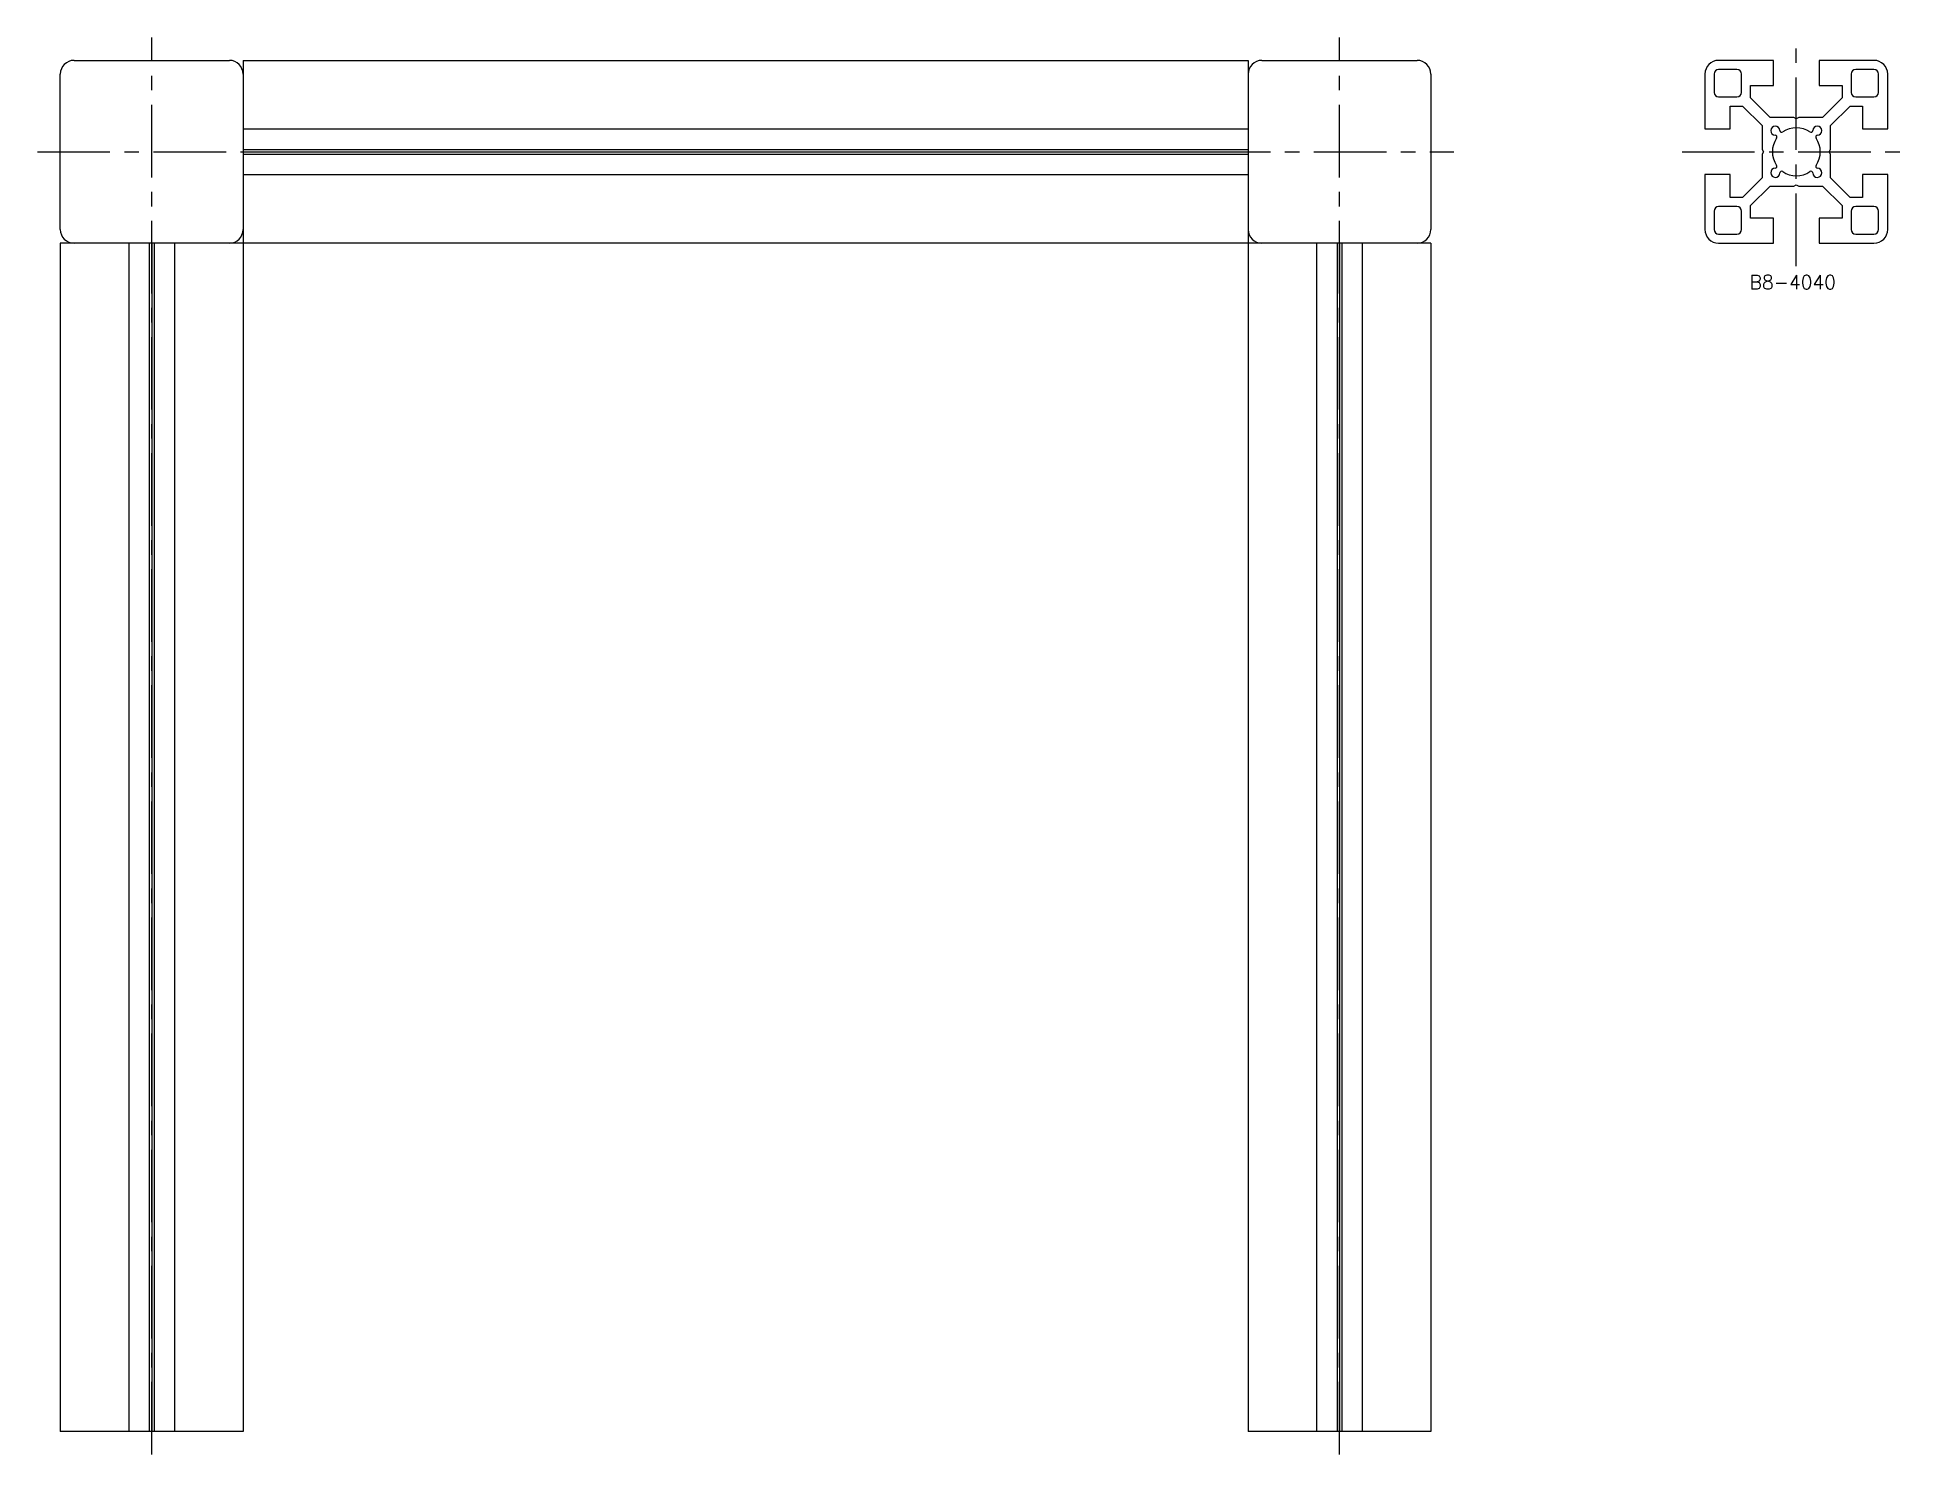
# Model space of a CAD drawing. Extents: x -5 to 1071, y -8 to 675.
# Drawn here: x 661 to 1071, y 5 to 315 of the extents above; entities that cross this region are included whole.
import ezdxf

# ---------------------------------------------------------------- set-up
doc = ezdxf.new("R2010")
doc.units = 0
doc.header["$LTSCALE"] = 0.5
doc.linetypes.add('CENTER', pattern=[50.8, 31.75, -6.35, 6.35, -6.35])
for name, color, linetype in [('MSM_CENTER', 1, 'CENTER'), ('MSM_CONTINUOUS', 7, 'CONTINUOUS'), ('MSM_PART_NUMBER', 7, 'CONTINUOUS')]:
    doc.layers.add(name, color=color, linetype=linetype)
doc.styles.get("Standard").update_dxf_attribs({"font": 'txt.shx', "height": 3, "bigfont": 'bigfont.shx'})

# ---------------------------------------------------------------- blocks, each defined once
blk = doc.blocks.new('*U10')
at = {"layer": 'MSM_PART_NUMBER'}
blk.add_text('B8-4040', height=3, dxfattribs=at).set_placement((1035.78, 259.97))

msp = doc.modelspace()

# ---------------------------------------------------------------- linework, layer by layer
at = {"layer": 'MSM_CENTER'}
for p, q in [((686, 5), (686, 315)), ((946, 5), (946, 315)), ((1046, 265), (1046, 315)), ((661, 290), (971, 290)), ((1021, 290), (1071, 290))]:
    msp.add_line(p, q, dxfattribs=at)
at = {"layer": 'MSM_CONTINUOUS'}
for p, q in [((669, 310), (703, 310)), ((706, 310), (706, 10)), ((706, 310), (926, 310)), ((926, 310), (926, 10)), ((929, 310), (963, 310)), ((1041, 310), (1029, 310)), ((1033, 308), (1029, 308)), ((1041, 304.5), (1041, 310)), ((1063, 310), (1051, 310)), ((1051, 310), (1051, 304.5)), ((1063, 308), (1059, 308)), ((666, 273), (666, 307)), ((966, 307), (966, 273)), ((1026, 307), (1026, 295)), ((1028, 307), (1028, 303)), ((1034, 303), (1034, 307)), ((1036, 304.5), (1041, 304.5)), ((1036, 301.77), (1036, 304.5)), ((1051, 304.5), (1056, 304.5)), ((1056, 304.5), (1056, 301.77)), ((1058, 307), (1058, 303)), ((1064, 303), (1064, 307)), ((1066, 295), (1066, 307)), ((1029, 302), (1033, 302)), ((1031.5, 295), (1031.5, 300)), ((1031.5, 300), (1034.23, 300)), ((1034.23, 300), (1038.5, 295.73)), ((1040.27, 297.5), (1036, 301.77)), ((1056, 301.77), (1051.73, 297.5)), ((1053.5, 295.73), (1057.77, 300)), ((1057.77, 300), (1060.5, 300)), ((1059, 302), (1063, 302)), ((1060.5, 300), (1060.5, 295)), ((1038.5, 295.73), (1038.5, 290.52)), ((1045.48, 297.5), (1040.27, 297.5)), ((1046, 297.2), (1045.48, 297.5)), ((1046.52, 297.5), (1046, 297.2)), ((1051.73, 297.5), (1046.52, 297.5)), ((1053.5, 290.52), (1053.5, 295.73)), ((706, 295), (926, 295)), ((1026, 295), (1031.5, 295)), ((1060.5, 295), (1066, 295)), ((706, 290.52), (926, 290.52)), ((706, 290), (926, 290)), ((706, 289.48), (926, 289.48)), ((1038.5, 290.52), (1038.8, 290)), ((1038.8, 290), (1038.5, 289.48)), ((1038.5, 289.48), (1038.5, 284.27)), ((1053.2, 290), (1053.5, 290.52)), ((1053.5, 289.48), (1053.2, 290)), ((1053.5, 284.27), (1053.5, 289.48)), ((706, 285), (926, 285)), ((1031.5, 285), (1026, 285)), ((1026, 285), (1026, 273)), ((1031.5, 280), (1031.5, 285)), ((1038.5, 284.27), (1034.23, 280)), ((1057.77, 280), (1053.5, 284.27)), ((1066, 285), (1060.5, 285)), ((1060.5, 285), (1060.5, 280)), ((1066, 273), (1066, 285)), ((1034.23, 280), (1031.5, 280)), ((1036, 278.23), (1040.27, 282.5)), ((1040.27, 282.5), (1045.48, 282.5)), ((1045.48, 282.5), (1046, 282.8)), ((1046, 282.8), (1046.52, 282.5)), ((1046.52, 282.5), (1051.73, 282.5)), ((1051.73, 282.5), (1056, 278.23)), ((1060.5, 280), (1057.77, 280)), ((1028, 277), (1028, 273)), ((1033, 278), (1029, 278)), ((1034, 273), (1034, 277)), ((1036, 275.5), (1036, 278.23)), ((1041, 275.5), (1036, 275.5)), ((1041, 270), (1041, 275.5)), ((1051, 275.5), (1051, 270)), ((1056, 275.5), (1051, 275.5)), ((1056, 278.23), (1056, 275.5)), ((1058, 277), (1058, 273)), ((1063, 278), (1059, 278)), ((1064, 273), (1064, 277)), ((1029, 272), (1033, 272)), ((1059, 272), (1063, 272)), ((966, 270), (666, 270)), ((666, 270), (666, 10)), ((681, 270), (681, 10)), ((685.48, 270), (685.48, 10)), ((686, 270), (686, 10)), ((686.52, 270), (686.52, 10)), ((691, 270), (691, 10)), ((941, 270), (941, 10)), ((945.48, 270), (945.48, 10)), ((946, 270), (946, 10)), ((946.52, 270), (946.52, 10)), ((951, 270), (951, 10)), ((966, 270), (966, 10)), ((1029, 270), (1041, 270)), ((1051, 270), (1063, 270)), ((706, 10), (666, 10)), ((966, 10), (926, 10))]:
    msp.add_line(p, q, dxfattribs=at)
for centre, radius, start, end in [((669, 307), 3, 90, 180), ((703, 307), 3, 0, 90), ((929, 307), 3, 90, 180), ((963, 307), 3, 0, 90), ((1029, 307), 3, 90, 180), ((1029, 307), 1, 90, 180), ((1033, 307), 1, 0, 90), ((1059, 307), 1, 90, 180), ((1063, 307), 3, 0, 90), ((1063, 307), 1, 0, 90), ((1029, 303), 1, 180, 270), ((1033, 303), 1, 270, 0), ((1059, 303), 1, 180, 270), ((1063, 303), 1, 270, 0), ((1041.4, 294.6), 1, 2.5352, 267.4648), ((1046, 290), 5.25, 55.5324, 124.4676), ((1050.6, 294.6), 1, 272.5352, 177.4648), ((1046, 290), 5.25, 145.5324, 214.4676), ((1041.34, 293.2), 0.4, 325.5324, 87.4648), ((1042.8, 294.66), 0.4, 182.5352, 304.4676), ((1049.2, 294.66), 0.4, 235.5324, 357.4648), ((1050.66, 293.2), 0.4, 92.5352, 214.4676), ((1046, 290), 5.25, 325.5324, 34.4676), ((1041.34, 286.8), 0.4, 272.5352, 34.4676), ((1050.66, 286.8), 0.4, 145.5324, 267.4648), ((1041.4, 285.4), 1, 92.5352, 357.4648), ((1042.8, 285.34), 0.4, 55.5324, 177.4648), ((1046, 290), 5.25, 235.5324, 304.4676), ((1049.2, 285.34), 0.4, 2.5352, 124.4676), ((1050.6, 285.4), 1, 182.5352, 87.4648), ((1029, 277), 1, 90, 180), ((1033, 277), 1, 0, 90), ((1059, 277), 1, 90, 180), ((1063, 277), 1, 0, 90), ((669, 273), 3, 180, 270), ((703, 273), 3, 270, 0), ((929, 273), 3, 180, 270), ((963, 273), 3, 270, 0), ((1029, 273), 3, 180, 270), ((1029, 273), 1, 180, 270), ((1033, 273), 1, 270, 0), ((1059, 273), 1, 180, 270), ((1063, 273), 1, 270, 0), ((1063, 273), 3, 270, 0)]:
    msp.add_arc(centre, radius, start, end, dxfattribs=at)

# ---------------------------------------------------------------- block references
msp.add_blockref('*U10', (0, 0), dxfattribs=at)

doc.saveas('drawing.dxf')
